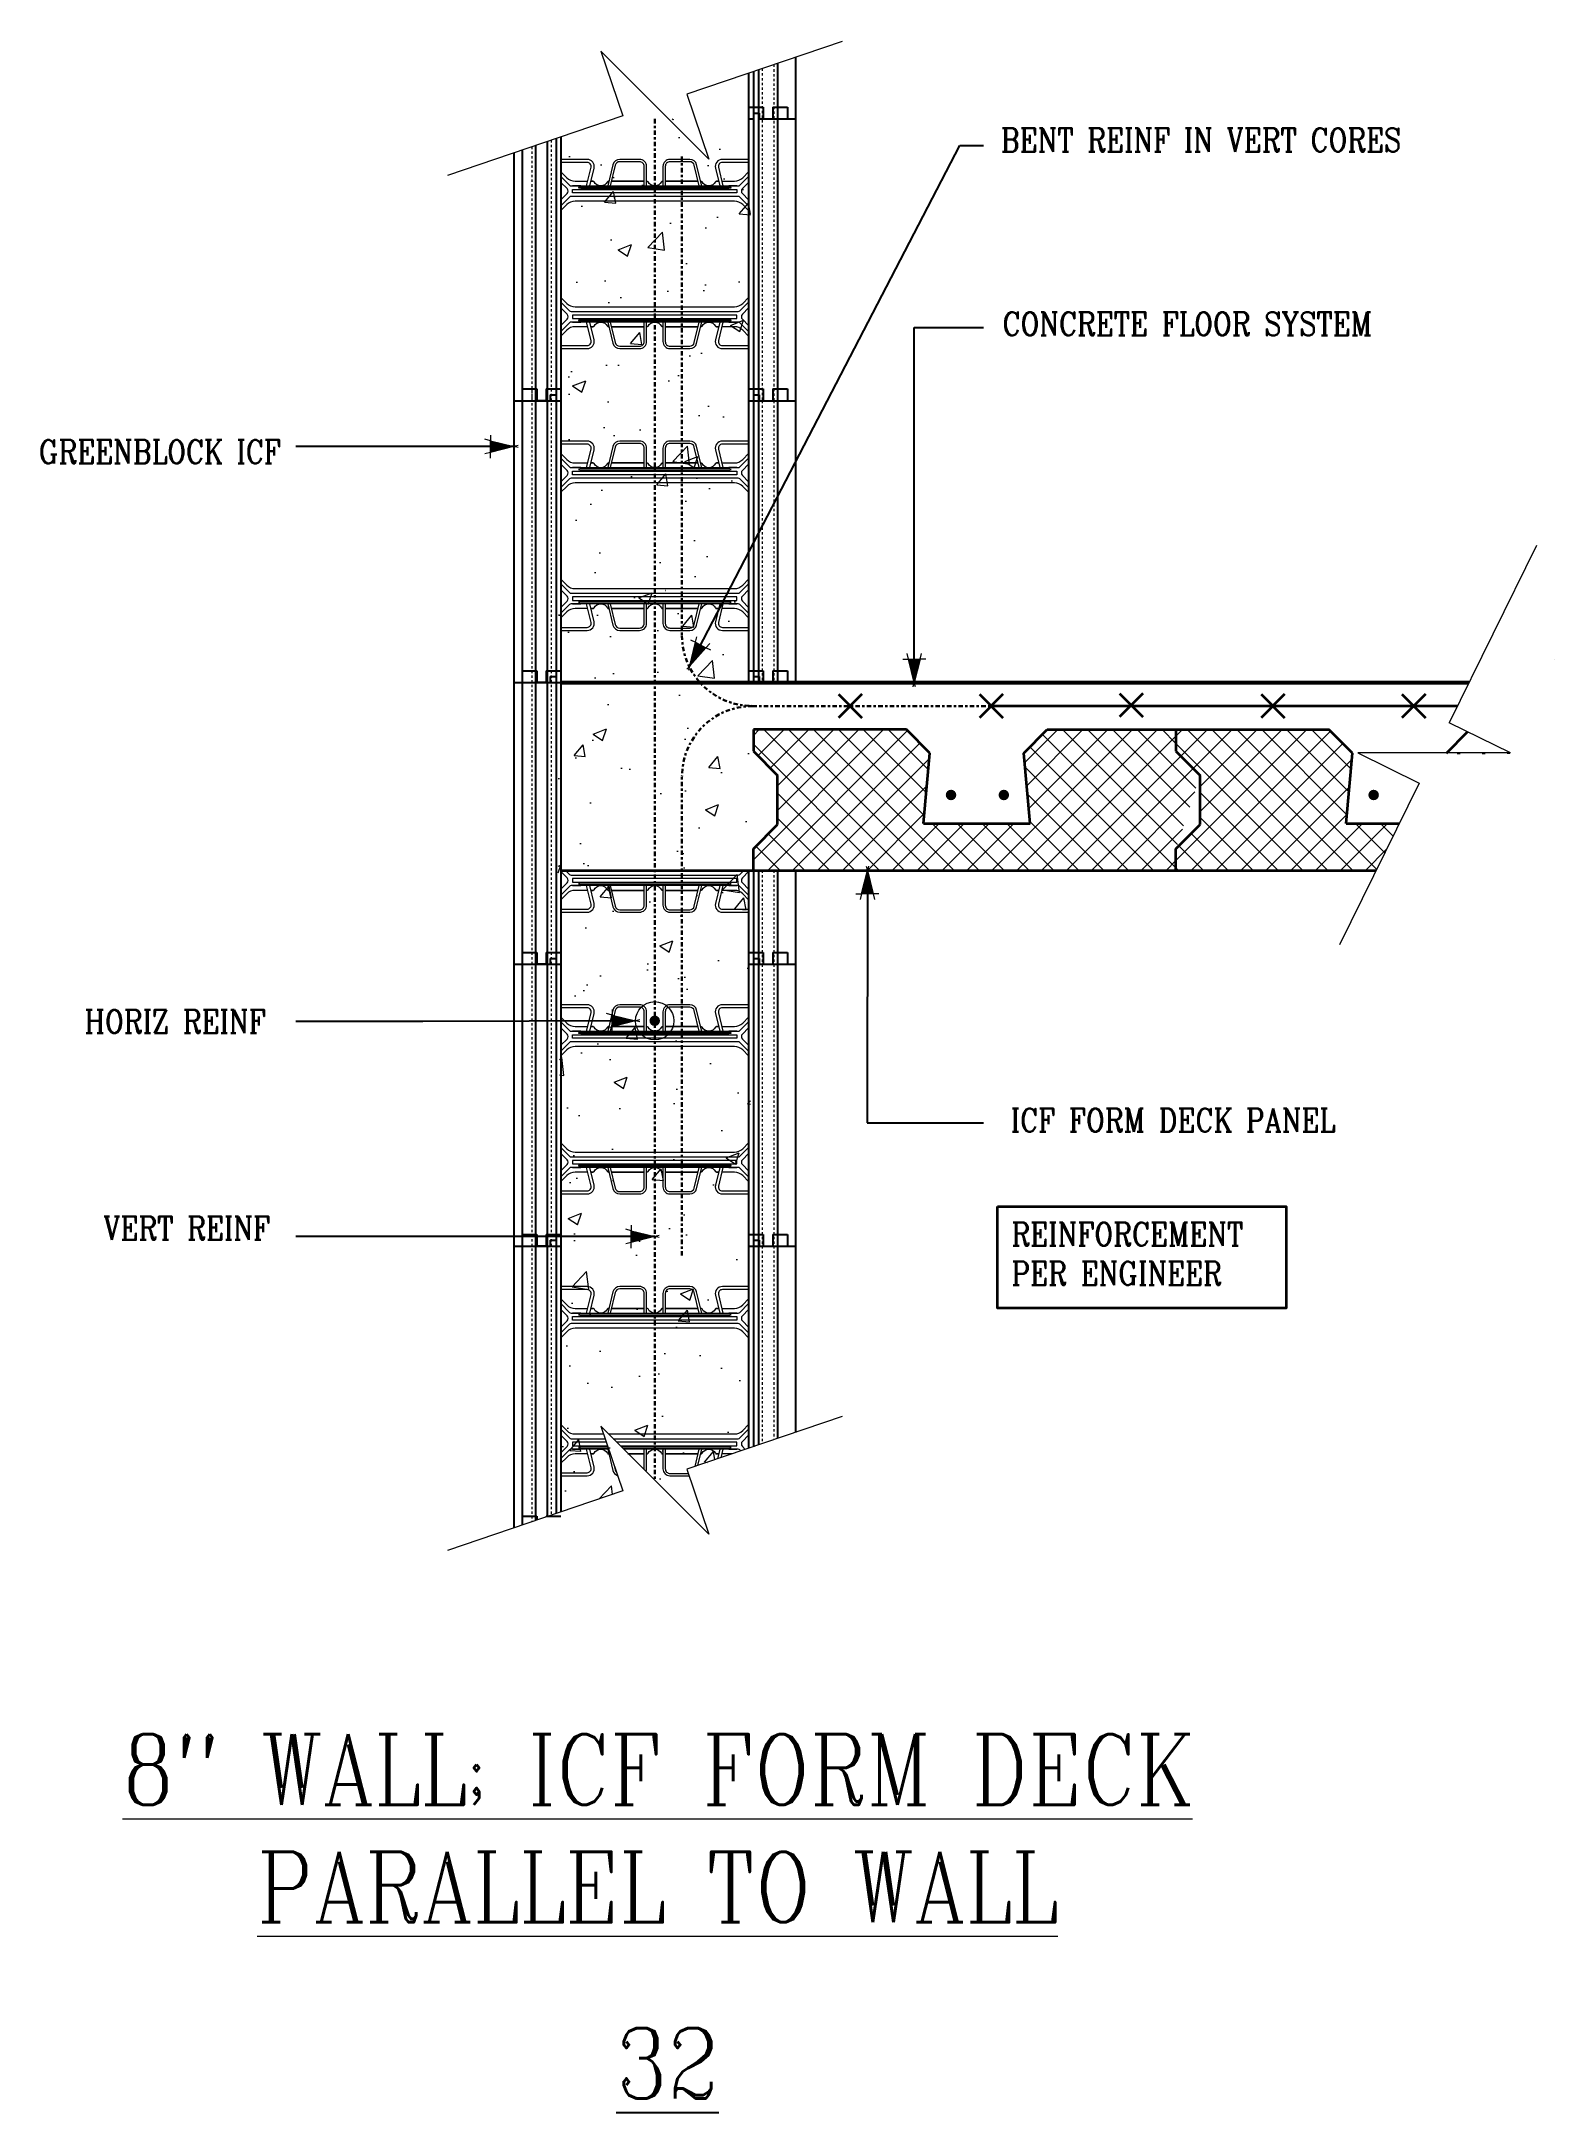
# Model space of a CAD drawing. Header units: inches. Extents: x -272.5 to -208.1, y 311.7 to 399.9.
import ezdxf

# ---------------------------------------------------------------- set-up
doc = ezdxf.new("R2010")
doc.units = ezdxf.units.IN
doc.header["$MEASUREMENT"] = 0
for name, pattern in [('CENTER', [2, 1.25, -0.25, 0.25, -0.25]), ('DASHED2', [0.375, 0.25, -0.125]), ('HIDDEN', [0.375, 0.25, -0.125])]:
    doc.linetypes.add(name, pattern=pattern)
doc.layers.get('Defpoints').update_dxf_attribs({"color": 252})
for name, color, linetype, lineweight in [('A2 Hatch', 8, 'Continuous', 9), ('A4 medium', 7, 'Continuous', 35), ('A5 heavy', 5, 'Continuous', 53), ('DETAILS', 7, 'Continuous', 13), ('DIM', 3, 'Continuous', 13), ('REBAR', 2, 'CENTER', 30)]:
    doc.layers.add(name, color=color, linetype=linetype, lineweight=lineweight)
doc.styles.add('ARCTEXT', font='arctext.shx', dxfattribs={"width": 0.85})
doc.styles.add('RomanC', font='romanc.shx', dxfattribs={"width": 0.85, "height": 5})
doc.dimstyles.new('ARCTEXT1-4', dxfattribs={"dimtxt": 4, "dimasz": 2, "dimexe": 2, "dimexo": 2, "dimgap": 2, "dimtad": 1, "dimdec": 4, "dimzin": 3, "dimdsep": 46, "dimlunit": 4, "dimtxsty": 'ARCTEXT', "dimblk": 'ARCHTICK', "dimcen": 2, "dimaunit": 1, "dimadec": 0, "dimazin": 0, "dimtfac": 1, "dimtdec": 4, "dimtmove": 2, "dimatfit": 3, "dimldrblk": 'arrow', "dimfxl": 1, "dimtolj": 1, "dimtzin": 0, "dimarcsym": 0})
pattern_1 = [(45, (-3478.4675, 806.1315), (-0.53033009, 0.53033009), []), (135, (-3478.4675, 806.1315), (-0.53033009, -0.53033009), [])]
pattern_2 = [(50, (-3669.348, 911.426), (5.7380815, -0.502017), [0.6, -6.6]), (355, (-3669.348, 911.426), (-1.110011, 6.017537), [0.48, -5.28]), (100.45145, (-3668.87, 911.384), (4.628071, 5.51552), [0.509922, -5.609137]), (46.1842, (-3669.348, 913.026), (8.537928, -1.324152), [0.9, -9.9]), (96.63564, (-3668.637, 912.916), (7.477296, 7.792949), [0.764882, -8.413704]), (351.1842, (-3669.348, 913.026), (7.477296, 7.792949), [0.72, -7.92]), (21, (-3668.548, 912.626), (4.7752564, -3.220951), [0.6, -6.6]), (326, (-3668.548, 912.626), (1.946523, 5.8012), [0.48, -5.28]), (71.45144, (-3668.15, 912.3576), (6.721779, 2.580249), [0.509922, -5.609137]), (37.5, (-3669.3482, 911.426), (0.0972788, 2.6631508), [0, -5.216, 0, -5.36, 0, -5.3]), (7.5, (-3669.3482, 911.426), (2.1045563, 3.1552937), [0, -3.056, 0, -5.096, 0, -2.02]), (327.5, (-3671.1322, 911.426), (4.2705795, -0.180439), [0, -2, 0, -6.24, 0, -8.28]), (317.5, (-3671.9322, 911.426), (4.6654894, 0.80084), [0, -2.6, 0, -4.144, 0, -5.88])]

msp = doc.modelspace()

# ---------------------------------------------------------------- texts
at = {"layer": 'Defpoints', "insert": (-245.867, 315.339), "char_height": 3, "width": 90.08, "attachment_point": 2, "style": 'RomanC'}
msp.add_mtext('{\\L32\\P}\\P            ', dxfattribs=at)
at = {"layer": 'DIM', "color": 3, "char_height": 1, "style": 'RomanC'}
for s, insert, width, attachment_point in [('BENT REINF IN VERT CORES ', (-231.662, 396.242), 22.68955, 1), ('CONCRETE FLOOR SYSTEM', (-231.591, 388.412), 22.68955, 1), ('GREENBLOCK ICF', (-262.33, 382.965), 22.68955, 3), ('HORIZ REINF ', (-262.972, 358.701), 22.68955, 3), ('ICF FORM DECK PANEL', (-231.244, 354.496), 22.68955, 1), ('VERT REINF ', (-262.787, 349.902), 22.68955, 3), ('REINFORCEMENT PER ENGINEER', (-231.213, 349.644), 13.32674, 1)]:
    msp.add_mtext(s, dxfattribs=dict(at, insert=insert, width=width, attachment_point=attachment_point))
at = {"layer": 'DIM', "insert": (-246.291, 327.847), "char_height": 3, "width": 69.32353, "attachment_point": 2, "style": 'RomanC'}
msp.add_mtext('{\\L8" WALL; ICF FORM DECK PARALLEL TO WALL }\\P\\P        ', dxfattribs=at)

# ---------------------------------------------------------------- blocks, each defined once
blk = doc.blocks.new('_ArchTick')
at = {"color": 0, "linetype": 'ByBlock', "const_width": 0.15}
blk.add_lwpolyline([(-0.5, -0.5), (0.5, 0.5)], dxfattribs=at)
blk = doc.blocks.new('arrow')
at = {"layer": 'DIM'}
blk.add_hatch(color=253, dxfattribs=at).paths.add_polyline_path([(-2, 0.5), (-2, -0.5), (0, 0)])
at = {"layer": 'DIM', "lineweight": 9}
for points in [[(-2, 0.98), (-2, 0.5), (-2.47, 0.62)], [(0.37, 0.09), (0, 0)], [(0.37, -0.09), (0, 0)], [(-2, -0.98), (-2, -0.5), (-2.47, -0.62)]]:
    blk.add_lwpolyline(points, dxfattribs=at)
at = {"layer": 'DIM', "lineweight": 15}
blk.add_lwpolyline([(0, 0), (-2, -0.5), (-2, 0.5), (0, 0)], dxfattribs=at)

# ---------------------------------------------------------------- hatches: boundary and pattern name
at = {"ltscale": 0.15}
h = msp.add_hatch(dxfattribs=at)
h.set_pattern_fill('ANSI37', color=256, scale=6, style=0)
h.set_pattern_definition(pattern_1)
edge = h.paths.add_edge_path()
edge.add_line((-212.688, 369.633), (-211.784, 370.537))
edge.add_line((-209.958, 369.636), (-212.685, 369.636))
edge.add_line((-211.784, 370.537), (-209.958, 369.636))
at = {"layer": 'A2 Hatch', "ltscale": 0.15}
h = msp.add_hatch(dxfattribs=at)
h.set_pattern_fill('AR-CONC', color=256, scale=0.8, style=0)
h.set_pattern_definition(pattern_2)
h.paths.add_polyline_path([(-242.334, 396.636), (-250.406, 396.636), (-250.53, 361.273), (-247.66, 362.247), (-248.596, 365.007), (-243.999, 360.411), (-244.936, 363.171), (-242.33, 364.054)])
h = msp.add_hatch(dxfattribs=at)
h.set_pattern_fill('AR-CONC', color=256, scale=0.8, style=0)
h.set_pattern_definition(pattern_2)
h.paths.add_polyline_path([(-242.334, 372.636), (-250.406, 372.636), (-250.53, 337.273), (-247.66, 338.247), (-248.596, 341.007), (-243.999, 336.411), (-244.936, 339.171), (-242.33, 340.054)])
h = msp.add_hatch(dxfattribs=at)
h.set_pattern_fill('ANSI37', color=256, scale=6, style=0)
h.set_pattern_definition(pattern_1)
h.paths.add_polyline_path([(-235.688, 370.633), (-242.206, 370.633), (-242.206, 369.712), (-241.171, 368.677), (-241.171, 366.595), (-242.206, 365.56), (-242.206, 364.636), (-224.206, 364.636), (-224.206, 365.56), (-223.171, 366.595), (-223.171, 368.677), (-224.206, 369.712), (-224.206, 370.633), (-229.688, 370.633), (-230.688, 369.633), (-230.421, 366.636), (-234.956, 366.636), (-234.688, 369.633)])
edge = h.paths.add_edge_path()
edge.add_line((-224.206, 369.712), (-223.171, 368.677))
edge.add_line((-224.206, 365.56), (-223.171, 366.595))
edge.add_line((-223.171, 366.595), (-223.171, 368.677))
h = msp.add_hatch(dxfattribs=at)
h.set_pattern_fill('ANSI37', color=256, scale=6, style=0)
h.set_pattern_definition(pattern_1)
h.paths.add_polyline_path([(-224.206, 364.636), (-215.675, 364.636), (-214.688, 366.636), (-216.956, 366.636), (-216.688, 369.633), (-217.688, 370.633), (-224.206, 370.633), (-224.206, 369.712), (-223.171, 368.677), (-223.171, 366.595), (-224.206, 365.56)])
h = msp.add_hatch(color=256, dxfattribs=at)
edge = h.paths.add_edge_path()
edge.add_arc((-233.786, 367.847), 0.224, 0, 360)
h = msp.add_hatch(color=256, dxfattribs=at)
edge = h.paths.add_edge_path()
edge.add_arc((-231.537, 367.847), 0.224, 0, 360)
h = msp.add_hatch(color=256, dxfattribs=at)
edge = h.paths.add_edge_path()
edge.add_arc((-215.786, 367.847), 0.224, 0, 360)
h = msp.add_hatch(color=256, dxfattribs=at)
edge = h.paths.add_edge_path()
edge.add_arc((-246.406, 358.231), 0.224, 0, 360)

# ---------------------------------------------------------------- linework, layer by layer
at = {"color": 1}
for p, q in [((-241.991, 398.725), (-241.991, 384.636)), ((-241.171, 399.003), (-241.171, 384.636)), ((-240.406, 399.263), (-240.406, 384.636)), ((-242.406, 398.584), (-242.406, 384.636)), ((-242.206, 398.652), (-242.206, 384.636)), ((-242.406, 397.136), (-241.781, 397.136)), ((-241.781, 397.136), (-241.781, 396.636)), ((-241.381, 397.136), (-241.381, 396.636)), ((-241.381, 397.136), (-240.756, 397.136)), ((-240.756, 397.136), (-240.756, 396.636)), ((-242.406, 396.636), (-242.206, 396.636)), ((-242.206, 396.886), (-241.956, 396.886)), ((-241.991, 396.636), (-240.406, 396.636)), ((-241.956, 396.886), (-241.956, 396.636)), ((-252.406, 395.193), (-252.406, 384.636)), ((-252.056, 395.312), (-252.056, 384.636)), ((-251.481, 395.507), (-251.481, 384.636)), ((-250.981, 395.676), (-250.981, 384.636)), ((-250.606, 395.803), (-250.606, 384.636)), ((-250.406, 395.871), (-250.406, 384.636)), ((-252.406, 384.636), (-250.406, 384.636)), ((-252.406, 384.636), (-252.406, 372.636)), ((-252.406, 384.636), (-250.856, 384.636)), ((-252.056, 385.136), (-251.431, 385.136)), ((-252.056, 385.136), (-252.056, 372.636)), ((-251.481, 385.136), (-251.481, 372.636)), ((-250.981, 384.636), (-251.481, 384.636)), ((-251.431, 385.136), (-251.431, 384.636)), ((-251.031, 385.136), (-251.031, 384.636)), ((-251.031, 385.136), (-250.406, 385.136)), ((-250.981, 385.136), (-250.981, 372.636)), ((-250.856, 384.886), (-250.856, 384.636)), ((-250.856, 384.886), (-250.606, 384.886)), ((-250.606, 384.886), (-250.606, 372.636)), ((-250.606, 384.636), (-250.406, 384.636)), ((-250.406, 385.136), (-250.406, 372.636)), ((-242.406, 385.136), (-242.406, 372.636)), ((-242.406, 385.136), (-241.781, 385.136)), ((-242.406, 384.636), (-240.406, 384.636)), ((-242.406, 384.636), (-242.206, 384.636)), ((-242.206, 384.886), (-242.206, 372.636)), ((-242.206, 384.886), (-241.956, 384.886)), ((-241.991, 384.636), (-240.406, 384.636)), ((-241.991, 384.636), (-241.991, 372.636)), ((-241.956, 384.886), (-241.956, 384.636)), ((-241.781, 385.136), (-241.781, 384.636)), ((-241.381, 385.136), (-241.381, 384.636)), ((-241.381, 385.136), (-240.756, 385.136)), ((-241.171, 384.636), (-241.171, 372.636)), ((-240.756, 385.136), (-240.756, 384.636)), ((-240.406, 384.636), (-240.406, 372.636)), ((-252.056, 373.136), (-251.431, 373.136)), ((-252.056, 373.136), (-251.431, 373.136)), ((-252.056, 373.136), (-252.056, 360.636)), ((-252.056, 373.136), (-251.431, 373.136)), ((-251.481, 373.136), (-251.481, 360.636)), ((-251.431, 373.136), (-251.431, 372.636)), ((-251.431, 373.136), (-251.431, 372.636)), ((-251.431, 373.136), (-251.431, 372.636)), ((-251.031, 373.136), (-251.031, 372.636)), ((-251.031, 373.136), (-250.406, 373.136)), ((-251.031, 373.136), (-251.031, 372.636)), ((-251.031, 373.136), (-250.406, 373.136)), ((-251.031, 373.136), (-251.031, 372.636)), ((-251.031, 373.136), (-250.406, 373.136)), ((-250.981, 373.136), (-250.981, 360.636)), ((-250.406, 373.136), (-250.406, 372.636)), ((-250.406, 373.136), (-250.406, 360.636)), ((-250.406, 373.136), (-250.406, 372.636)), ((-242.406, 373.136), (-242.406, 372.636)), ((-242.406, 373.136), (-241.781, 373.136)), ((-241.781, 373.136), (-241.781, 372.636)), ((-241.381, 373.136), (-241.381, 372.636)), ((-241.381, 373.136), (-240.756, 373.136)), ((-240.756, 373.136), (-240.756, 372.636)), ((-252.406, 372.636), (-250.406, 372.636)), ((-252.406, 372.636), (-250.406, 372.636)), ((-252.406, 372.636), (-250.856, 372.636)), ((-252.406, 372.636), (-252.406, 360.636)), ((-252.406, 372.636), (-250.856, 372.636)), ((-252.406, 372.636), (-250.406, 372.636)), ((-252.406, 372.636), (-250.406, 372.636)), ((-252.406, 372.636), (-250.856, 372.636)), ((-250.981, 372.636), (-251.481, 372.636)), ((-250.981, 372.636), (-251.481, 372.636)), ((-250.981, 372.636), (-251.481, 372.636)), ((-250.856, 372.886), (-250.856, 372.636)), ((-250.856, 372.886), (-250.606, 372.886)), ((-250.856, 372.886), (-250.856, 372.636)), ((-250.856, 372.886), (-250.606, 372.886)), ((-250.856, 372.886), (-250.856, 372.636)), ((-250.856, 372.886), (-250.606, 372.886)), ((-250.606, 372.886), (-250.606, 360.636)), ((-250.606, 372.636), (-250.406, 372.636)), ((-250.606, 372.636), (-250.406, 372.636)), ((-250.606, 372.636), (-250.406, 372.636)), ((-242.406, 372.636), (-242.206, 372.636)), ((-242.406, 372.636), (-240.406, 372.636)), ((-242.406, 372.636), (-242.206, 372.636)), ((-242.206, 372.886), (-241.956, 372.886)), ((-241.991, 372.636), (-240.406, 372.636)), ((-241.956, 372.886), (-241.956, 372.636)), ((-242.406, 364.636), (-242.406, 360.636)), ((-242.206, 364.636), (-242.206, 360.636)), ((-241.991, 364.636), (-241.991, 360.636)), ((-241.171, 364.636), (-241.171, 360.636)), ((-240.406, 364.636), (-240.406, 360.636)), ((-252.056, 361.136), (-251.431, 361.136)), ((-252.056, 361.136), (-252.056, 348.636)), ((-252.056, 361.136), (-251.431, 361.136)), ((-251.481, 361.136), (-251.481, 348.636)), ((-251.431, 361.136), (-251.431, 360.636)), ((-251.431, 361.136), (-251.431, 360.636)), ((-251.031, 361.136), (-251.031, 360.636)), ((-251.031, 361.136), (-250.406, 361.136)), ((-251.031, 361.136), (-251.031, 360.636)), ((-251.031, 361.136), (-250.406, 361.136)), ((-250.981, 361.136), (-250.981, 348.636)), ((-250.856, 360.886), (-250.856, 360.636)), ((-250.856, 360.886), (-250.606, 360.886)), ((-250.856, 360.886), (-250.856, 360.636)), ((-250.856, 360.886), (-250.606, 360.886)), ((-250.606, 360.886), (-250.606, 348.636)), ((-250.406, 361.136), (-250.406, 348.636)), ((-242.406, 361.136), (-242.406, 348.636)), ((-242.406, 361.136), (-241.781, 361.136)), ((-242.406, 361.136), (-241.781, 361.136)), ((-242.206, 360.886), (-242.206, 348.636)), ((-242.206, 360.886), (-241.956, 360.886)), ((-242.206, 360.886), (-241.956, 360.886)), ((-241.956, 360.886), (-241.956, 360.636)), ((-241.956, 360.886), (-241.956, 360.636)), ((-241.781, 361.136), (-241.781, 360.636)), ((-241.781, 361.136), (-241.781, 360.636)), ((-241.381, 361.136), (-241.381, 360.636)), ((-241.381, 361.136), (-240.756, 361.136)), ((-241.381, 361.136), (-241.381, 360.636)), ((-241.381, 361.136), (-240.756, 361.136)), ((-240.756, 361.136), (-240.756, 360.636)), ((-240.756, 361.136), (-240.756, 360.636)), ((-252.406, 360.636), (-250.406, 360.636)), ((-252.406, 360.636), (-252.406, 348.636)), ((-252.406, 360.636), (-250.856, 360.636)), ((-252.406, 360.636), (-250.406, 360.636)), ((-252.406, 360.636), (-250.856, 360.636)), ((-250.981, 360.636), (-251.481, 360.636)), ((-250.981, 360.636), (-251.481, 360.636)), ((-250.606, 360.636), (-250.406, 360.636)), ((-250.606, 360.636), (-250.406, 360.636)), ((-242.406, 360.636), (-240.406, 360.636)), ((-242.406, 360.636), (-242.206, 360.636)), ((-242.406, 360.636), (-240.406, 360.636)), ((-242.406, 360.636), (-242.206, 360.636)), ((-241.991, 360.636), (-240.406, 360.636)), ((-241.991, 360.636), (-241.991, 348.636)), ((-241.991, 360.636), (-240.406, 360.636)), ((-241.171, 360.636), (-241.171, 348.636)), ((-240.406, 360.636), (-240.406, 348.636)), ((-252.406, 348.636), (-250.406, 348.636)), ((-252.406, 348.636), (-252.406, 336.636)), ((-252.406, 348.636), (-250.856, 348.636)), ((-252.056, 349.136), (-251.431, 349.136)), ((-252.056, 349.136), (-252.056, 336.755)), ((-251.481, 349.136), (-251.481, 336.95)), ((-250.981, 348.636), (-251.481, 348.636)), ((-251.431, 349.136), (-251.431, 348.636)), ((-251.031, 349.136), (-251.031, 348.636)), ((-251.031, 349.136), (-250.406, 349.136)), ((-250.981, 349.136), (-250.981, 337.12)), ((-250.856, 348.886), (-250.856, 348.636)), ((-250.856, 348.886), (-250.606, 348.886)), ((-250.606, 348.886), (-250.606, 337.247)), ((-250.606, 348.636), (-250.406, 348.636)), ((-250.406, 349.136), (-250.406, 337.315)), ((-242.406, 349.136), (-242.406, 340.028)), ((-242.406, 349.136), (-241.781, 349.136)), ((-242.406, 348.636), (-240.406, 348.636)), ((-242.406, 348.636), (-242.206, 348.636)), ((-242.206, 348.886), (-242.206, 340.096)), ((-242.206, 348.886), (-241.956, 348.886)), ((-241.991, 348.636), (-240.406, 348.636)), ((-241.991, 348.636), (-241.991, 340.168)), ((-241.956, 348.886), (-241.956, 348.636)), ((-241.781, 349.136), (-241.781, 348.636)), ((-241.381, 349.136), (-241.381, 348.636)), ((-241.381, 349.136), (-240.756, 349.136)), ((-241.171, 348.636), (-241.171, 340.447)), ((-240.756, 349.136), (-240.756, 348.636)), ((-240.406, 348.636), (-240.406, 340.706)), ((-252.056, 337.136), (-251.431, 337.136)), ((-251.431, 337.136), (-251.431, 336.967)), ((-251.031, 337.136), (-251.031, 337.103)), ((-251.031, 337.136), (-250.406, 337.136))]:
    msp.add_line(p, q, dxfattribs=at)
at = {"color": 1, "linetype": 'HIDDEN', "ltscale": 0.02}
for p, q in [((-252.056, 385.136), (-251.431, 385.136)), ((-251.431, 385.136), (-251.431, 384.636)), ((-251.031, 385.136), (-251.031, 384.636)), ((-251.031, 385.136), (-250.406, 385.136)), ((-242.406, 385.136), (-241.781, 385.136)), ((-241.781, 385.136), (-241.781, 384.636)), ((-241.381, 385.136), (-241.381, 384.636)), ((-241.381, 385.136), (-240.756, 385.136)), ((-240.756, 385.136), (-240.756, 384.636)), ((-252.056, 373.136), (-251.431, 373.136)), ((-252.056, 373.136), (-252.056, 372.636)), ((-252.056, 373.136), (-251.431, 373.136)), ((-252.056, 373.136), (-251.431, 373.136)), ((-252.056, 373.136), (-252.056, 372.636)), ((-252.056, 373.136), (-251.431, 373.136)), ((-251.431, 373.136), (-251.431, 372.636)), ((-251.431, 373.136), (-251.431, 372.636)), ((-251.431, 373.136), (-251.431, 372.636)), ((-251.431, 373.136), (-251.431, 372.636)), ((-251.031, 373.136), (-251.031, 372.636)), ((-251.031, 373.136), (-250.406, 373.136)), ((-251.031, 373.136), (-251.031, 372.636)), ((-251.031, 373.136), (-250.406, 373.136)), ((-251.031, 373.136), (-251.031, 372.636)), ((-251.031, 373.136), (-250.406, 373.136)), ((-251.031, 373.136), (-251.031, 372.636)), ((-251.031, 373.136), (-250.406, 373.136)), ((-242.406, 373.136), (-241.781, 373.136)), ((-241.781, 373.136), (-241.781, 372.636)), ((-241.381, 373.136), (-241.381, 372.636)), ((-241.381, 373.136), (-240.756, 373.136)), ((-240.756, 373.136), (-240.756, 372.636)), ((-252.056, 361.136), (-251.431, 361.136)), ((-252.056, 361.136), (-251.431, 361.136)), ((-251.431, 361.136), (-251.431, 360.636)), ((-251.431, 361.136), (-251.431, 360.636)), ((-251.031, 361.136), (-251.031, 360.636)), ((-251.031, 361.136), (-250.406, 361.136)), ((-251.031, 361.136), (-251.031, 360.636)), ((-251.031, 361.136), (-250.406, 361.136)), ((-242.406, 361.136), (-241.781, 361.136)), ((-242.406, 361.136), (-241.781, 361.136)), ((-241.781, 361.136), (-241.781, 360.636)), ((-241.781, 361.136), (-241.781, 360.636)), ((-241.381, 361.136), (-241.381, 360.636)), ((-241.381, 361.136), (-240.756, 361.136)), ((-241.381, 361.136), (-241.381, 360.636)), ((-241.381, 361.136), (-240.756, 361.136)), ((-240.756, 361.136), (-240.756, 360.636)), ((-240.756, 361.136), (-240.756, 360.636)), ((-252.056, 349.136), (-251.431, 349.136)), ((-251.431, 349.136), (-251.431, 348.636)), ((-251.031, 349.136), (-251.031, 348.636)), ((-251.031, 349.136), (-250.406, 349.136)), ((-242.406, 349.136), (-241.781, 349.136)), ((-241.781, 349.136), (-241.781, 348.636)), ((-241.381, 349.136), (-241.381, 348.636)), ((-241.381, 349.136), (-240.756, 349.136)), ((-240.756, 349.136), (-240.756, 348.636)), ((-252.056, 337.136), (-251.431, 337.136)), ((-251.431, 337.136), (-251.431, 336.967)), ((-251.031, 337.136), (-251.031, 337.103)), ((-251.031, 337.136), (-250.406, 337.136))]:
    msp.add_line(p, q, dxfattribs=at)
at = {"ltscale": 0.15}
for p, q in [((-251.431, 384.636), (-251.031, 384.636)), ((-251.431, 372.636), (-251.031, 372.636)), ((-251.431, 372.636), (-251.031, 372.636)), ((-251.431, 372.636), (-251.031, 372.636)), ((-224.206, 369.712), (-223.171, 368.677)), ((-223.171, 366.595), (-223.171, 368.677)), ((-224.206, 365.56), (-223.171, 366.595)), ((-224.206, 364.636), (-215.675, 364.636)), ((-251.431, 360.636), (-251.031, 360.636)), ((-251.431, 360.636), (-251.031, 360.636)), ((-251.431, 348.636), (-251.031, 348.636))]:
    msp.add_line(p, q, dxfattribs=at)
at = {"layer": 'A2 Hatch', "linetype": 'DASHED2', "ltscale": 0.15}
for p, q in [((-241.831, 398.779), (-241.831, 384.636)), ((-241.331, 398.949), (-241.331, 384.636)), ((-251.641, 395.452), (-251.641, 384.636)), ((-250.821, 395.731), (-250.821, 384.636)), ((-251.641, 385.136), (-251.641, 372.636)), ((-250.821, 385.136), (-250.821, 372.636)), ((-241.831, 384.636), (-241.831, 372.636)), ((-241.331, 384.636), (-241.331, 372.636)), ((-251.641, 373.136), (-251.641, 360.636)), ((-250.821, 373.136), (-250.821, 360.636)), ((-241.831, 364.636), (-241.831, 360.636)), ((-241.331, 364.636), (-241.331, 360.636)), ((-251.641, 361.136), (-251.641, 348.636)), ((-250.821, 361.136), (-250.821, 348.636)), ((-241.831, 360.636), (-241.831, 348.636)), ((-241.331, 360.636), (-241.331, 348.636)), ((-251.641, 349.136), (-251.641, 336.896)), ((-250.821, 349.136), (-250.821, 337.174)), ((-241.831, 348.636), (-241.831, 340.223)), ((-241.331, 348.636), (-241.331, 340.392))]:
    msp.add_line(p, q, dxfattribs=at)
at = {"layer": 'A2 Hatch', "ltscale": 0.15}
msp.add_circle((-246.406, 358.231), 0.816, dxfattribs=at)
at = {"layer": 'A4 medium', "ltscale": 0.15}
for p, q in [((-208.079, 373.636), (-208.079, 373.636)), ((-238.579, 372.136), (-237.579, 371.136)), ((-237.579, 372.136), (-238.579, 371.136)), ((-232.579, 372.136), (-231.579, 371.136)), ((-231.579, 372.136), (-232.579, 371.136)), ((-226.079, 371.636), (-232.079, 371.636)), ((-226.614, 372.171), (-225.614, 371.171)), ((-225.614, 372.171), (-226.614, 371.171)), ((-220.079, 371.636), (-226.079, 371.636)), ((-220.579, 372.136), (-219.579, 371.136)), ((-219.579, 372.136), (-220.579, 371.136)), ((-214.079, 371.636), (-220.079, 371.636)), ((-214.579, 372.136), (-213.579, 371.136)), ((-213.579, 372.136), (-214.579, 371.136)), ((-212.221, 371.636), (-214.079, 371.636)), ((-242.206, 370.633), (-242.206, 369.712)), ((-235.688, 370.633), (-242.206, 370.633)), ((-234.688, 369.633), (-235.688, 370.633)), ((-230.688, 369.633), (-229.688, 370.633)), ((-229.688, 370.633), (-224.206, 370.633)), ((-224.206, 370.633), (-224.206, 369.712)), ((-224.206, 370.633), (-217.688, 370.633)), ((-216.688, 369.633), (-217.688, 370.633)), ((-212.688, 369.633), (-211.784, 370.537)), ((-242.206, 369.712), (-241.171, 368.677)), ((-234.956, 366.636), (-234.688, 369.633)), ((-230.421, 366.636), (-230.688, 369.633)), ((-224.206, 369.712), (-223.171, 368.677)), ((-216.956, 366.636), (-216.688, 369.633)), ((-241.171, 366.595), (-241.171, 368.677)), ((-223.171, 366.595), (-223.171, 368.677)), ((-242.206, 365.56), (-241.171, 366.595)), ((-234.956, 366.636), (-230.421, 366.636)), ((-224.206, 365.56), (-223.171, 366.595)), ((-216.956, 366.636), (-214.688, 366.636)), ((-242.206, 364.636), (-242.206, 365.56)), ((-224.206, 364.636), (-224.206, 365.56)), ((-250.406, 364.636), (-215.675, 364.636))]:
    msp.add_line(p, q, dxfattribs=at)
msp.add_lwpolyline([(-231.811, 350.329), (-219.516, 350.329), (-219.516, 345.987), (-231.811, 345.987)], close=True, dxfattribs=at)
at = {"layer": 'A5 heavy', "ltscale": 0.15}
msp.add_line((-250.406, 372.636), (-211.727, 372.636), dxfattribs=at)
at = {"layer": 'DETAILS', "color": 6, "lineweight": 20}
for points in [[(-249.176, 393.786), (-248.993, 394.546, 0.485338), (-249.285, 394.916), (-250.406, 394.916)], [(-249.556, 393.786), (-249.656, 393.786), (-249.906, 393.786), (-249.31, 393.786), (-249.12, 394.576, 0.485338), (-249.285, 394.786), (-250.406, 394.786)], [(-250.406, 394.386), (-250.153, 394.133, 0.198912), (-249.799, 393.986), (-249.262, 393.986)], [(-246.754, 393.786), (-246.754, 394.616, 0.414214), (-247.054, 394.916), (-247.896, 394.916, 0.346495), (-248.188, 394.687), (-248.405, 393.786)], [(-246.854, 393.786), (-246.854, 394.616, 0.414214), (-247.054, 394.816), (-247.896, 394.816, 0.346495), (-248.091, 394.663), (-248.302, 393.786)], [(-244.406, 393.786), (-244.623, 394.687, 0.346495), (-244.915, 394.916), (-245.757, 394.916, 0.414214), (-246.057, 394.616), (-246.057, 393.786)], [(-244.509, 393.786), (-244.721, 394.663, 0.346495), (-244.915, 394.816), (-245.757, 394.816, 0.414214), (-245.957, 394.616), (-245.957, 393.786)], [(-242.406, 394.916), (-243.526, 394.916, 0.485338), (-243.818, 394.546), (-243.635, 393.786)], [(-242.406, 394.786), (-243.526, 394.786, 0.485338), (-243.692, 394.576), (-243.501, 393.786), (-242.905, 393.786), (-243.155, 393.786), (-243.255, 393.786)], [(-243.549, 393.986), (-243.012, 393.986, 0.198912), (-242.658, 394.133), (-242.406, 394.386)], [(-250.406, 394.186), (-250.035, 393.816, 0.198912), (-249.965, 393.786), (-246.406, 393.786, -0.279322), (-246.691, 393.959, 0.279322), (-246.736, 393.986)], [(-250.406, 393.187), (-250.137, 393.455, 0.414214), (-250.137, 393.667), (-250.406, 393.936)], [(-248.375, 393.986, 0.279322), (-248.419, 393.959, -0.605918), (-248.991, 393.959, 0.279322), (-249.035, 393.986), (-249.128, 393.986), (-249.035, 393.986)], [(-246.075, 393.986, 0.279322), (-246.12, 393.959, -0.279322), (-246.406, 393.786), (-242.846, 393.786, 0.198912), (-242.776, 393.816), (-242.406, 394.186)], [(-243.776, 393.986), (-243.683, 393.986), (-243.776, 393.986, 0.279322), (-243.82, 393.959, -0.605918), (-244.392, 393.959, 0.279322), (-244.436, 393.986)], [(-242.406, 393.936), (-242.674, 393.667, 0.414214), (-242.674, 393.455), (-242.406, 393.187)], [(-242.406, 392.937), (-242.776, 393.307, 0.198912), (-242.846, 393.336), (-246.406, 393.336), (-249.965, 393.336, 0.198912), (-250.035, 393.307), (-250.406, 392.937)], [(-242.406, 392.737), (-242.658, 392.99, 0.198912), (-243.012, 393.136), (-246.406, 393.136), (-249.799, 393.136, 0.198912), (-250.153, 392.99), (-250.406, 392.737)], [(-250.406, 389.036), (-250.153, 388.783, 0.198912), (-249.799, 388.636), (-246.406, 388.636), (-243.012, 388.636, 0.198912), (-242.658, 388.783), (-242.406, 389.036)], [(-250.406, 388.836), (-250.035, 388.466, 0.198912), (-249.965, 388.436), (-246.406, 388.436), (-242.846, 388.436, 0.198912), (-242.776, 388.466), (-242.406, 388.836)], [(-250.406, 387.837), (-250.137, 388.105, 0.414214), (-250.137, 388.317), (-250.406, 388.586)], [(-242.406, 388.586), (-242.674, 388.317, 0.414214), (-242.674, 388.105), (-242.406, 387.837)], [(-246.736, 387.786, 0.279322), (-246.691, 387.813, -0.279322), (-246.406, 387.986), (-249.965, 387.986, 0.198912), (-250.035, 387.957), (-250.406, 387.587)], [(-250.406, 386.986), (-249.285, 386.986, 0.485338), (-249.12, 387.196), (-249.31, 387.986), (-249.906, 387.986), (-249.656, 387.986), (-249.556, 387.986)], [(-250.406, 386.856), (-249.285, 386.856, 0.485338), (-248.993, 387.227), (-249.176, 387.986)], [(-249.262, 387.786), (-249.799, 387.786, 0.198912), (-250.153, 387.64), (-250.406, 387.387)], [(-249.035, 387.786), (-249.128, 387.786), (-249.035, 387.786, 0.279322), (-248.991, 387.813, -0.605918), (-248.419, 387.813, 0.279322), (-248.375, 387.786)], [(-248.405, 387.986), (-248.188, 387.086, 0.346495), (-247.896, 386.856), (-247.054, 386.856, 0.414214), (-246.754, 387.156), (-246.754, 387.986)], [(-248.302, 387.986), (-248.091, 387.109, 0.346495), (-247.896, 386.956), (-247.054, 386.956, 0.414214), (-246.854, 387.156), (-246.854, 387.986)], [(-242.406, 387.587), (-242.776, 387.957, 0.198912), (-242.846, 387.986), (-246.406, 387.986, -0.279322), (-246.12, 387.813, 0.279322), (-246.075, 387.786)], [(-246.057, 387.986), (-246.057, 387.156, 0.414214), (-245.757, 386.856), (-244.915, 386.856, 0.346495), (-244.623, 387.086), (-244.406, 387.986)], [(-245.957, 387.986), (-245.957, 387.156, 0.414214), (-245.757, 386.956), (-244.915, 386.956, 0.346495), (-244.721, 387.109), (-244.509, 387.986)], [(-244.436, 387.786, 0.279322), (-244.392, 387.813, -0.605918), (-243.82, 387.813, 0.279322), (-243.776, 387.786), (-243.683, 387.786), (-243.776, 387.786)], [(-243.635, 387.986), (-243.818, 387.227, 0.485338), (-243.526, 386.856), (-242.406, 386.856)], [(-243.255, 387.986), (-243.155, 387.986), (-242.905, 387.986), (-243.501, 387.986), (-243.692, 387.196, 0.485338), (-243.526, 386.986), (-242.406, 386.986)], [(-242.406, 387.387), (-242.658, 387.64, 0.198912), (-243.012, 387.786), (-243.549, 387.786)], [(-249.176, 381.786), (-248.993, 382.546, 0.485338), (-249.285, 382.916), (-250.406, 382.916)], [(-249.556, 381.786), (-249.656, 381.786), (-249.906, 381.786), (-249.31, 381.786), (-249.12, 382.576, 0.485338), (-249.285, 382.786), (-250.406, 382.786)], [(-246.754, 381.786), (-246.754, 382.616, 0.414214), (-247.054, 382.916), (-247.896, 382.916, 0.346495), (-248.188, 382.687), (-248.405, 381.786)], [(-246.854, 381.786), (-246.854, 382.616, 0.414214), (-247.054, 382.816), (-247.896, 382.816, 0.346495), (-248.091, 382.663), (-248.302, 381.786)], [(-244.406, 381.786), (-244.623, 382.687, 0.346495), (-244.915, 382.916), (-245.757, 382.916, 0.414214), (-246.057, 382.616), (-246.057, 381.786)], [(-244.509, 381.786), (-244.721, 382.663, 0.346495), (-244.915, 382.816), (-245.757, 382.816, 0.414214), (-245.957, 382.616), (-245.957, 381.786)], [(-242.406, 382.916), (-243.526, 382.916, 0.485338), (-243.818, 382.546), (-243.635, 381.786)], [(-242.406, 382.786), (-243.526, 382.786, 0.485338), (-243.692, 382.576), (-243.501, 381.786), (-242.905, 381.786), (-243.155, 381.786), (-243.255, 381.786)], [(-250.406, 382.386), (-250.153, 382.133, 0.198912), (-249.799, 381.986), (-249.262, 381.986)], [(-250.406, 382.186), (-250.035, 381.816, 0.198912), (-249.965, 381.786), (-246.406, 381.786, -0.279322), (-246.691, 381.959, 0.279322), (-246.736, 381.986)], [(-250.406, 381.187), (-250.137, 381.455, 0.414214), (-250.137, 381.667), (-250.406, 381.936)], [(-248.375, 381.986, 0.279322), (-248.419, 381.959, -0.605918), (-248.991, 381.959, 0.279322), (-249.035, 381.986), (-249.128, 381.986), (-249.035, 381.986)], [(-246.075, 381.986, 0.279322), (-246.12, 381.959, -0.279322), (-246.406, 381.786), (-242.846, 381.786, 0.198912), (-242.776, 381.816), (-242.406, 382.186)], [(-243.776, 381.986), (-243.683, 381.986), (-243.776, 381.986, 0.279322), (-243.82, 381.959, -0.605918), (-244.392, 381.959, 0.279322), (-244.436, 381.986)], [(-243.549, 381.986), (-243.012, 381.986, 0.198912), (-242.658, 382.133), (-242.406, 382.386)], [(-242.406, 381.936), (-242.674, 381.667, 0.414214), (-242.674, 381.455), (-242.406, 381.187)], [(-242.406, 380.937), (-242.776, 381.307, 0.198912), (-242.846, 381.336), (-246.406, 381.336), (-249.965, 381.336, 0.198912), (-250.035, 381.307), (-250.406, 380.937)], [(-242.406, 380.737), (-242.658, 380.99, 0.198912), (-243.012, 381.136), (-246.406, 381.136), (-249.799, 381.136, 0.198912), (-250.153, 380.99), (-250.406, 380.737)], [(-250.406, 377.036), (-250.153, 376.783, 0.198912), (-249.799, 376.636), (-246.406, 376.636), (-243.012, 376.636, 0.198912), (-242.658, 376.783), (-242.406, 377.036)], [(-250.406, 376.836), (-250.035, 376.466, 0.198912), (-249.965, 376.436), (-246.406, 376.436), (-242.846, 376.436, 0.198912), (-242.776, 376.466), (-242.406, 376.836)], [(-250.406, 375.837), (-250.137, 376.105, 0.414214), (-250.137, 376.317), (-250.406, 376.586)], [(-246.736, 375.786, 0.279322), (-246.691, 375.813, -0.279322), (-246.406, 375.986), (-249.965, 375.986, 0.198912), (-250.035, 375.957), (-250.406, 375.587)], [(-250.406, 374.986), (-249.285, 374.986, 0.485338), (-249.12, 375.196), (-249.31, 375.986), (-249.906, 375.986), (-249.656, 375.986), (-249.556, 375.986)], [(-250.406, 374.856), (-249.285, 374.856, 0.485338), (-248.993, 375.227), (-249.176, 375.986)], [(-249.262, 375.786), (-249.799, 375.786, 0.198912), (-250.153, 375.64), (-250.406, 375.387)], [(-249.035, 375.786), (-249.128, 375.786), (-249.035, 375.786, 0.279322), (-248.991, 375.813, -0.605918), (-248.419, 375.813, 0.279322), (-248.375, 375.786)], [(-248.405, 375.986), (-248.188, 375.086, 0.346495), (-247.896, 374.856), (-247.054, 374.856, 0.414214), (-246.754, 375.156), (-246.754, 375.986)], [(-248.302, 375.986), (-248.091, 375.109, 0.346495), (-247.896, 374.956), (-247.054, 374.956, 0.414214), (-246.854, 375.156), (-246.854, 375.986)], [(-242.406, 375.587), (-242.776, 375.957, 0.198912), (-242.846, 375.986), (-246.406, 375.986, -0.279322), (-246.12, 375.813, 0.279322), (-246.075, 375.786)], [(-246.057, 375.986), (-246.057, 375.156, 0.414214), (-245.757, 374.856), (-244.915, 374.856, 0.346495), (-244.623, 375.086), (-244.406, 375.986)], [(-245.957, 375.986), (-245.957, 375.156, 0.414214), (-245.757, 374.956), (-244.915, 374.956, 0.346495), (-244.721, 375.109), (-244.509, 375.986)], [(-244.436, 375.786, 0.279322), (-244.392, 375.813, -0.605918), (-243.82, 375.813, 0.279322), (-243.776, 375.786), (-243.683, 375.786), (-243.776, 375.786)], [(-243.635, 375.986), (-243.818, 375.227, 0.485338), (-243.526, 374.856), (-242.406, 374.856)], [(-243.255, 375.986), (-243.155, 375.986), (-242.905, 375.986), (-243.501, 375.986), (-243.692, 375.196, 0.485338), (-243.526, 374.986), (-242.406, 374.986)], [(-242.406, 375.387), (-242.658, 375.64, 0.198912), (-243.012, 375.786), (-243.549, 375.786)], [(-242.406, 376.586), (-242.674, 376.317, 0.414214), (-242.674, 376.105), (-242.406, 375.837)], [(-250.406, 363.837), (-250.137, 364.105, 0.414214), (-250.137, 364.317), (-250.406, 364.586)], [(-250.206, 364.636), (-250.035, 364.466, 0.198912), (-249.965, 364.436), (-246.406, 364.436), (-242.846, 364.436, 0.198912), (-242.776, 364.466), (-242.605, 364.636)], [(-242.406, 364.586), (-242.674, 364.317, 0.414214), (-242.674, 364.105), (-242.406, 363.837)], [(-246.736, 363.786, 0.279322), (-246.691, 363.813, -0.279322), (-246.406, 363.986), (-249.965, 363.986, 0.198912), (-250.035, 363.957), (-250.406, 363.587)], [(-250.406, 362.986), (-249.285, 362.986, 0.485338), (-249.12, 363.196), (-249.31, 363.986), (-249.906, 363.986), (-249.656, 363.986), (-249.556, 363.986)], [(-250.406, 362.856), (-249.285, 362.856, 0.485338), (-248.993, 363.227), (-249.176, 363.986)], [(-249.262, 363.786), (-249.799, 363.786, 0.198912), (-250.153, 363.64), (-250.406, 363.387)], [(-249.035, 363.786), (-249.128, 363.786), (-249.035, 363.786, 0.279322), (-248.991, 363.813, -0.605918), (-248.419, 363.813, 0.279322), (-248.375, 363.786)], [(-248.405, 363.986), (-248.188, 363.086, 0.346495), (-247.896, 362.856), (-247.054, 362.856, 0.414214), (-246.754, 363.156), (-246.754, 363.986)], [(-248.302, 363.986), (-248.091, 363.109, 0.346495), (-247.896, 362.956), (-247.054, 362.956, 0.414214), (-246.854, 363.156), (-246.854, 363.986)], [(-242.406, 363.587), (-242.776, 363.957, 0.198912), (-242.846, 363.986), (-246.406, 363.986, -0.279322), (-246.12, 363.813, 0.279322), (-246.075, 363.786)], [(-246.057, 363.986), (-246.057, 363.156, 0.414214), (-245.757, 362.856), (-244.915, 362.856, 0.346495), (-244.623, 363.086), (-244.406, 363.986)], [(-245.957, 363.986), (-245.957, 363.156, 0.414214), (-245.757, 362.956), (-244.915, 362.956, 0.346495), (-244.721, 363.109), (-244.509, 363.986)], [(-244.436, 363.786, 0.279322), (-244.392, 363.813, -0.605918), (-243.82, 363.813, 0.279322), (-243.776, 363.786), (-243.683, 363.786), (-243.776, 363.786)], [(-243.635, 363.986), (-243.818, 363.227, 0.485338), (-243.526, 362.856), (-242.406, 362.856)], [(-243.255, 363.986), (-243.155, 363.986), (-242.905, 363.986), (-243.501, 363.986), (-243.692, 363.196, 0.485338), (-243.526, 362.986), (-242.406, 362.986)], [(-242.406, 363.387), (-242.658, 363.64, 0.198912), (-243.012, 363.786), (-243.549, 363.786)], [(-249.176, 357.786), (-248.993, 358.546, 0.485338), (-249.285, 358.916), (-250.406, 358.916)], [(-249.556, 357.786), (-249.656, 357.786), (-249.906, 357.786), (-249.31, 357.786), (-249.12, 358.576, 0.485338), (-249.285, 358.786), (-250.406, 358.786)], [(-250.406, 358.386), (-250.153, 358.133, 0.198912), (-249.799, 357.986), (-249.262, 357.986)], [(-250.406, 358.186), (-250.035, 357.816, 0.198912), (-249.965, 357.786), (-246.406, 357.786, -0.279322), (-246.691, 357.959, 0.279322), (-246.736, 357.986)], [(-246.754, 357.786), (-246.754, 358.616, 0.414214), (-247.054, 358.916), (-247.896, 358.916, 0.346495), (-248.188, 358.687), (-248.405, 357.786)], [(-246.854, 357.786), (-246.854, 358.616, 0.414214), (-247.054, 358.816), (-247.896, 358.816, 0.346495), (-248.091, 358.663), (-248.302, 357.786)], [(-246.075, 357.986, 0.279322), (-246.12, 357.959, -0.279322), (-246.406, 357.786), (-242.846, 357.786, 0.198912), (-242.776, 357.816), (-242.406, 358.186)], [(-244.406, 357.786), (-244.623, 358.687, 0.346495), (-244.915, 358.916), (-245.757, 358.916, 0.414214), (-246.057, 358.616), (-246.057, 357.786)], [(-244.509, 357.786), (-244.721, 358.663, 0.346495), (-244.915, 358.816), (-245.757, 358.816, 0.414214), (-245.957, 358.616), (-245.957, 357.786)], [(-242.406, 358.916), (-243.526, 358.916, 0.485338), (-243.818, 358.546), (-243.635, 357.786)], [(-242.406, 358.786), (-243.526, 358.786, 0.485338), (-243.692, 358.576), (-243.501, 357.786), (-242.905, 357.786), (-243.155, 357.786), (-243.255, 357.786)], [(-243.549, 357.986), (-243.012, 357.986, 0.198912), (-242.658, 358.133), (-242.406, 358.386)], [(-250.406, 357.187), (-250.137, 357.455, 0.414214), (-250.137, 357.667), (-250.406, 357.936)], [(-242.406, 356.937), (-242.776, 357.307, 0.198912), (-242.846, 357.336), (-246.406, 357.336), (-249.965, 357.336, 0.198912), (-250.035, 357.307), (-250.406, 356.937)], [(-248.375, 357.986, 0.279322), (-248.419, 357.959, -0.605918), (-248.991, 357.959, 0.279322), (-249.035, 357.986), (-249.128, 357.986), (-249.035, 357.986)], [(-243.776, 357.986), (-243.683, 357.986), (-243.776, 357.986, 0.279322), (-243.82, 357.959, -0.605918), (-244.392, 357.959, 0.279322), (-244.436, 357.986)], [(-242.406, 357.936), (-242.674, 357.667, 0.414214), (-242.674, 357.455), (-242.406, 357.187)], [(-242.406, 356.737), (-242.658, 356.99, 0.198912), (-243.012, 357.136), (-246.406, 357.136), (-249.799, 357.136, 0.198912), (-250.153, 356.99), (-250.406, 356.737)], [(-250.406, 353.036), (-250.153, 352.783, 0.198912), (-249.799, 352.636), (-246.406, 352.636), (-243.012, 352.636, 0.198912), (-242.658, 352.783), (-242.406, 353.036)], [(-250.406, 352.836), (-250.035, 352.466, 0.198912), (-249.965, 352.436), (-246.406, 352.436), (-242.846, 352.436, 0.198912), (-242.776, 352.466), (-242.406, 352.836)], [(-250.406, 351.837), (-250.137, 352.105, 0.414214), (-250.137, 352.317), (-250.406, 352.586)], [(-246.736, 351.786, 0.279322), (-246.691, 351.813, -0.279322), (-246.406, 351.986), (-249.965, 351.986, 0.198912), (-250.035, 351.957), (-250.406, 351.587)], [(-250.406, 350.986), (-249.285, 350.986, 0.485338), (-249.12, 351.196), (-249.31, 351.986), (-249.906, 351.986), (-249.656, 351.986), (-249.556, 351.986)], [(-250.406, 350.856), (-249.285, 350.856, 0.485338), (-248.993, 351.227), (-249.176, 351.986)], [(-249.035, 351.786), (-249.128, 351.786), (-249.035, 351.786, 0.279322), (-248.991, 351.813, -0.605918), (-248.419, 351.813, 0.279322), (-248.375, 351.786)], [(-248.405, 351.986), (-248.188, 351.086, 0.346495), (-247.896, 350.856), (-247.054, 350.856, 0.414214), (-246.754, 351.156), (-246.754, 351.986)], [(-248.302, 351.986), (-248.091, 351.109, 0.346495), (-247.896, 350.956), (-247.054, 350.956, 0.414214), (-246.854, 351.156), (-246.854, 351.986)], [(-242.406, 351.587), (-242.776, 351.957, 0.198912), (-242.846, 351.986), (-246.406, 351.986, -0.279322), (-246.12, 351.813, 0.279322), (-246.075, 351.786)], [(-246.057, 351.986), (-246.057, 351.156, 0.414214), (-245.757, 350.856), (-244.915, 350.856, 0.346495), (-244.623, 351.086), (-244.406, 351.986)], [(-245.957, 351.986), (-245.957, 351.156, 0.414214), (-245.757, 350.956), (-244.915, 350.956, 0.346495), (-244.721, 351.109), (-244.509, 351.986)], [(-244.436, 351.786, 0.279322), (-244.392, 351.813, -0.605918), (-243.82, 351.813, 0.279322), (-243.776, 351.786), (-243.683, 351.786), (-243.776, 351.786)], [(-243.635, 351.986), (-243.818, 351.227, 0.485338), (-243.526, 350.856), (-242.406, 350.856)], [(-243.255, 351.986), (-243.155, 351.986), (-242.905, 351.986), (-243.501, 351.986), (-243.692, 351.196, 0.485338), (-243.526, 350.986), (-242.406, 350.986)], [(-242.406, 352.586), (-242.674, 352.317, 0.414214), (-242.674, 352.105), (-242.406, 351.837)], [(-249.262, 351.786), (-249.799, 351.786, 0.198912), (-250.153, 351.64), (-250.406, 351.387)], [(-242.406, 351.387), (-242.658, 351.64, 0.198912), (-243.012, 351.786), (-243.549, 351.786)], [(-249.176, 345.786), (-248.993, 346.546, 0.485338), (-249.285, 346.916), (-250.406, 346.916)], [(-249.556, 345.786), (-249.656, 345.786), (-249.906, 345.786), (-249.31, 345.786), (-249.12, 346.576, 0.485338), (-249.285, 346.786), (-250.406, 346.786)], [(-246.754, 345.786), (-246.754, 346.616, 0.414214), (-247.054, 346.916), (-247.896, 346.916, 0.346495), (-248.188, 346.687), (-248.405, 345.786)], [(-246.854, 345.786), (-246.854, 346.616, 0.414214), (-247.054, 346.816), (-247.896, 346.816, 0.346495), (-248.091, 346.663), (-248.302, 345.786)], [(-244.406, 345.786), (-244.623, 346.687, 0.346495), (-244.915, 346.916), (-245.757, 346.916, 0.414214), (-246.057, 346.616), (-246.057, 345.786)], [(-244.509, 345.786), (-244.721, 346.663, 0.346495), (-244.915, 346.816), (-245.757, 346.816, 0.414214), (-245.957, 346.616), (-245.957, 345.786)], [(-242.406, 346.916), (-243.526, 346.916, 0.485338), (-243.818, 346.546), (-243.635, 345.786)], [(-242.406, 346.786), (-243.526, 346.786, 0.485338), (-243.692, 346.576), (-243.501, 345.786), (-242.905, 345.786), (-243.155, 345.786), (-243.255, 345.786)], [(-250.406, 346.386), (-250.153, 346.133, 0.198912), (-249.799, 345.986), (-249.262, 345.986)], [(-250.406, 346.186), (-250.035, 345.816, 0.198912), (-249.965, 345.786), (-246.406, 345.786, -0.279322), (-246.691, 345.959, 0.279322), (-246.736, 345.986)], [(-250.406, 345.187), (-250.137, 345.455, 0.414214), (-250.137, 345.667), (-250.406, 345.936)], [(-248.375, 345.986, 0.279322), (-248.419, 345.959, -0.605918), (-248.991, 345.959, 0.279322), (-249.035, 345.986), (-249.128, 345.986), (-249.035, 345.986)], [(-246.075, 345.986, 0.279322), (-246.12, 345.959, -0.279322), (-246.406, 345.786), (-242.846, 345.786, 0.198912), (-242.776, 345.816), (-242.406, 346.186)], [(-243.776, 345.986), (-243.683, 345.986), (-243.776, 345.986, 0.279322), (-243.82, 345.959, -0.605918), (-244.392, 345.959, 0.279322), (-244.436, 345.986)], [(-243.549, 345.986), (-243.012, 345.986, 0.198912), (-242.658, 346.133), (-242.406, 346.386)], [(-242.406, 345.936), (-242.674, 345.667, 0.414214), (-242.674, 345.455), (-242.406, 345.187)], [(-242.406, 344.937), (-242.776, 345.307, 0.198912), (-242.846, 345.336), (-246.406, 345.336), (-249.965, 345.336, 0.198912), (-250.035, 345.307), (-250.406, 344.937)], [(-242.406, 344.737), (-242.658, 344.99, 0.198912), (-243.012, 345.136), (-246.406, 345.136), (-249.799, 345.136, 0.198912), (-250.153, 344.99), (-250.406, 344.737)], [(-250.406, 341.036), (-250.153, 340.783, 0.198912), (-249.799, 340.636), (-248.591, 340.636)], [(-250.406, 340.836), (-250.035, 340.466, 0.198912), (-249.965, 340.436), (-248.523, 340.436)], [(-250.406, 339.837), (-250.137, 340.105, 0.414214), (-250.137, 340.317), (-250.406, 340.586)], [(-248.371, 340.636), (-246.406, 340.636), (-243.012, 340.636, 0.198912), (-242.658, 340.783), (-242.406, 341.036)], [(-248.171, 340.436), (-246.406, 340.436), (-242.846, 340.436, 0.198912), (-242.776, 340.466), (-242.406, 340.836)], [(-242.406, 340.586), (-242.674, 340.317, 0.414214), (-242.674, 340.105), (-242.548, 339.979)], [(-250.406, 338.986), (-249.285, 338.986, 0.485338), (-249.12, 339.196), (-249.31, 339.986), (-249.906, 339.986), (-249.656, 339.986), (-249.556, 339.986)], [(-250.406, 338.856), (-249.285, 338.856, 0.485338), (-248.993, 339.227), (-249.176, 339.986)], [(-248.37, 339.986), (-249.965, 339.986, 0.198912), (-250.035, 339.957), (-250.406, 339.587)], [(-249.262, 339.786), (-249.799, 339.786, 0.198912), (-250.153, 339.64), (-250.406, 339.387)], [(-248.404, 340.086), (-249.556, 340.086), (-249.654, 340.064, 0.780776), (-249.654, 340.058), (-249.556, 340.036), (-248.387, 340.036)], [(-249.035, 339.786), (-249.128, 339.786), (-249.035, 339.786, 0.279322), (-248.991, 339.813, -0.605918), (-248.419, 339.813, 0.279322), (-248.375, 339.786)], [(-248.405, 339.986), (-248.188, 339.086, 0.25734), (-247.992, 338.872, 0.25734)], [(-247.771, 340.036), (-246.406, 340.036), (-243.255, 340.036), (-243.157, 340.058, 0.780776), (-243.157, 340.064), (-243.255, 340.086), (-246.406, 340.086), (-247.821, 340.086)], [(-246.736, 339.786, 0.279322), (-246.691, 339.813, -0.279322), (-246.406, 339.986), (-247.721, 339.986)], [(-246.857, 339.122, 0.042719), (-246.854, 339.156), (-246.854, 339.986)], [(-246.776, 339.042, 0.098012), (-246.754, 339.156), (-246.754, 339.986)], [(-242.735, 339.916), (-242.776, 339.957, 0.198912), (-242.846, 339.986), (-246.406, 339.986, -0.279322), (-246.12, 339.813, 0.279322), (-246.075, 339.786)], [(-246.057, 339.986), (-246.057, 339.156, 0.414214), (-245.757, 338.856), (-244.95, 338.856)], [(-245.957, 339.986), (-245.957, 339.156, 0.414214), (-245.757, 338.956), (-244.984, 338.956)], [(-244.436, 339.786, 0.279322), (-244.392, 339.813, -0.605918), (-243.82, 339.813, 0.279322), (-243.776, 339.786), (-243.683, 339.786), (-243.776, 339.786)], [(-248.134, 339.29), (-248.091, 339.109, 0.128873), (-248.043, 339.02)]]:
    msp.add_lwpolyline(points, format="xyb", dxfattribs=at)
for points in [[(-246.406, 393.636), (-242.905, 393.636), (-242.905, 393.486), (-246.406, 393.486), (-249.906, 393.486), (-249.906, 393.636)], [(-248.357, 393.986), (-248.375, 393.986)], [(-246.854, 393.986), (-248.254, 393.986)], [(-246.754, 393.986), (-246.736, 393.986)], [(-246.057, 393.986), (-246.075, 393.986)], [(-245.957, 393.986), (-244.557, 393.986)], [(-244.454, 393.986), (-244.436, 393.986)], [(-246.406, 388.136), (-242.905, 388.136), (-242.905, 388.286), (-246.406, 388.286), (-249.906, 388.286), (-249.906, 388.136)], [(-248.357, 387.786), (-248.375, 387.786)], [(-246.854, 387.786), (-248.254, 387.786)], [(-246.754, 387.786), (-246.736, 387.786)], [(-246.057, 387.786), (-246.075, 387.786)], [(-245.957, 387.786), (-244.557, 387.786)], [(-244.454, 387.786), (-244.436, 387.786)], [(-248.357, 381.986), (-248.375, 381.986)], [(-246.854, 381.986), (-248.254, 381.986)], [(-246.754, 381.986), (-246.736, 381.986)], [(-246.057, 381.986), (-246.075, 381.986)], [(-245.957, 381.986), (-244.557, 381.986)], [(-244.454, 381.986), (-244.436, 381.986)], [(-246.406, 381.636), (-242.905, 381.636), (-242.905, 381.486), (-246.406, 381.486), (-249.906, 381.486), (-249.906, 381.636)], [(-246.406, 376.136), (-242.905, 376.136), (-242.905, 376.286), (-246.406, 376.286), (-249.906, 376.286), (-249.906, 376.136)], [(-248.357, 375.786), (-248.375, 375.786)], [(-246.854, 375.786), (-248.254, 375.786)], [(-246.754, 375.786), (-246.736, 375.786)], [(-246.057, 375.786), (-246.075, 375.786)], [(-245.957, 375.786), (-244.557, 375.786)], [(-245.944, 376.561), (-245.931, 376.561)], [(-244.454, 375.786), (-244.436, 375.786)], [(-246.406, 364.136), (-242.905, 364.136), (-242.905, 364.286), (-246.406, 364.286), (-249.906, 364.286), (-249.906, 364.136)], [(-248.357, 363.786), (-248.375, 363.786)], [(-246.854, 363.786), (-248.254, 363.786)], [(-246.754, 363.786), (-246.736, 363.786)], [(-246.057, 363.786), (-246.075, 363.786)], [(-245.957, 363.786), (-244.557, 363.786)], [(-244.454, 363.786), (-244.436, 363.786)], [(-246.406, 357.636), (-242.905, 357.636), (-242.905, 357.486), (-246.406, 357.486), (-249.906, 357.486), (-249.906, 357.636)], [(-248.357, 357.986), (-248.375, 357.986)], [(-246.854, 357.986), (-248.254, 357.986)], [(-246.754, 357.986), (-246.736, 357.986)], [(-246.057, 357.986), (-246.075, 357.986)], [(-245.957, 357.986), (-244.557, 357.986)], [(-244.454, 357.986), (-244.436, 357.986)], [(-246.406, 352.136), (-242.905, 352.136), (-242.905, 352.286), (-246.406, 352.286), (-249.906, 352.286), (-249.906, 352.136)], [(-248.357, 351.786), (-248.375, 351.786)], [(-246.854, 351.786), (-248.254, 351.786)], [(-246.754, 351.786), (-246.736, 351.786)], [(-246.057, 351.786), (-246.075, 351.786)], [(-245.957, 351.786), (-244.557, 351.786)], [(-244.454, 351.786), (-244.436, 351.786)], [(-248.357, 345.986), (-248.375, 345.986)], [(-246.854, 345.986), (-248.254, 345.986)], [(-246.754, 345.986), (-246.736, 345.986)], [(-246.057, 345.986), (-246.075, 345.986)], [(-245.957, 345.986), (-244.557, 345.986)], [(-244.454, 345.986), (-244.436, 345.986)], [(-246.406, 345.636), (-242.905, 345.636), (-242.905, 345.486), (-246.406, 345.486), (-249.906, 345.486), (-249.906, 345.636)], [(-248.357, 339.786), (-248.375, 339.786)], [(-246.854, 339.786), (-247.554, 339.786)], [(-246.754, 339.786), (-246.736, 339.786)], [(-246.057, 339.786), (-246.075, 339.786)], [(-245.957, 339.786), (-244.557, 339.786)], [(-244.454, 339.786), (-244.436, 339.786)]]:
    msp.add_lwpolyline(points, close=True, dxfattribs=at)
for points in [[(-246.406, 393.736), (-249.556, 393.736), (-249.654, 393.714, 0.780776), (-249.654, 393.708), (-249.556, 393.686), (-246.406, 393.686), (-243.255, 393.686), (-243.157, 393.708, 0.780776), (-243.157, 393.714), (-243.255, 393.736)], [(-246.406, 388.036), (-243.255, 388.036), (-243.157, 388.058, 0.780776), (-243.157, 388.064), (-243.255, 388.086), (-246.406, 388.086), (-249.556, 388.086), (-249.654, 388.064, 0.780776), (-249.654, 388.058), (-249.556, 388.036)], [(-246.406, 381.736), (-249.556, 381.736), (-249.654, 381.714, 0.780776), (-249.654, 381.708), (-249.556, 381.686), (-246.406, 381.686), (-243.255, 381.686), (-243.157, 381.708, 0.780776), (-243.157, 381.714), (-243.255, 381.736)], [(-246.406, 376.036), (-243.255, 376.036), (-243.157, 376.058, 0.780776), (-243.157, 376.064), (-243.255, 376.086), (-246.406, 376.086), (-249.556, 376.086), (-249.654, 376.064, 0.780776), (-249.654, 376.058), (-249.556, 376.036)], [(-246.406, 364.036), (-243.255, 364.036), (-243.157, 364.058, 0.780776), (-243.157, 364.064), (-243.255, 364.086), (-246.406, 364.086), (-249.556, 364.086), (-249.654, 364.064, 0.780776), (-249.654, 364.058), (-249.556, 364.036)], [(-246.406, 357.736), (-249.556, 357.736), (-249.654, 357.714, 0.780776), (-249.654, 357.708), (-249.556, 357.686), (-246.406, 357.686), (-243.255, 357.686), (-243.157, 357.708, 0.780776), (-243.157, 357.714), (-243.255, 357.736)], [(-246.406, 352.036), (-243.255, 352.036), (-243.157, 352.058, 0.780776), (-243.157, 352.064), (-243.255, 352.086), (-246.406, 352.086), (-249.556, 352.086), (-249.654, 352.064, 0.780776), (-249.654, 352.058), (-249.556, 352.036)], [(-246.406, 345.736), (-249.556, 345.736), (-249.654, 345.714, 0.780776), (-249.654, 345.708), (-249.556, 345.686), (-246.406, 345.686), (-243.255, 345.686), (-243.157, 345.708, 0.780776), (-243.157, 345.714), (-243.255, 345.736)]]:
    msp.add_lwpolyline(points, format="xyb", close=True, dxfattribs=at)
for points in [[(-248.472, 340.286), (-249.906, 340.286), (-249.906, 340.136), (-248.421, 340.136)], [(-247.871, 340.136), (-246.406, 340.136), (-242.905, 340.136), (-242.905, 340.286), (-246.406, 340.286), (-248.021, 340.286)], [(-244.686, 339.254), (-244.509, 339.986)], [(-244.574, 339.292), (-244.406, 339.986)], [(-243.635, 339.986), (-243.733, 339.577)], [(-243.255, 339.986), (-243.155, 339.986), (-242.905, 339.986), (-243.501, 339.986), (-243.588, 339.627)], [(-243.117, 339.786), (-243.549, 339.786)]]:
    msp.add_lwpolyline(points, dxfattribs=at)
at = {"layer": 'DIM'}
for p, q in [((-208.849, 378.468), (-212.571, 370.926)), ((-209.958, 369.636), (-212.571, 370.926)), ((-209.958, 369.636), (-216.458, 369.636)), ((-216.458, 369.636), (-213.844, 368.346)), ((-213.844, 368.346), (-217.239, 361.468))]:
    msp.add_line(p, q, dxfattribs=at)
for points in [[(-238.417, 399.937), (-245.044, 397.69), (-244.107, 394.93), (-248.704, 399.526), (-247.768, 396.766), (-255.232, 394.234)], [(-238.417, 341.38), (-245.044, 339.133), (-244.107, 336.373), (-248.704, 340.969), (-247.768, 338.209), (-255.232, 335.678)]]:
    msp.add_lwpolyline(points, dxfattribs=at)
at = {"layer": 'REBAR', "ltscale": 0.15}
for p, q in [((-246.406, 396.636), (-246.406, 338.671)), ((-245.246, 395.036), (-245.246, 374.636)), ((-242.246, 371.636), (-230.92, 371.636)), ((-245.246, 348.236), (-245.246, 368.636))]:
    msp.add_line(p, q, dxfattribs=at)
for centre, start, end in [((-242.246, 374.636), 180, 270), ((-242.246, 368.636), 90, 180)]:
    msp.add_arc(centre, 3, start, end, dxfattribs=at)

msp.set_redraw_order([(e.dxf.handle, doc.entitydb.next_handle()) for e in msp.query("TEXT MTEXT ATTDEF DIMENSION ARC_DIMENSION")])  # texts and dimensions are drawn at this point

# ---------------------------------------------------------------- leaders
at = {"layer": 'DIM'}
for points in [[(-244.909, 373.348), (-233.406, 395.504), (-232.406, 395.504)], [(-235.351, 372.636), (-235.358, 387.756), (-232.406, 387.756)], [(-252.406, 382.683), (-257.964, 382.684), (-261.686, 382.684)], [(-237.351, 364.636), (-237.354, 353.886), (-232.406, 353.886)], [(-247.221, 358.231), (-256.281, 358.205), (-261.686, 358.205)], [(-246.406, 349.044), (-254.725, 349.045), (-261.686, 349.045)]]:
    msp.add_leader(points, dimstyle='ARCTEXT1-4', override={"dimasz": 0.5, "dimtad": 0}, dxfattribs=at)

doc.saveas('drawing.dxf')
